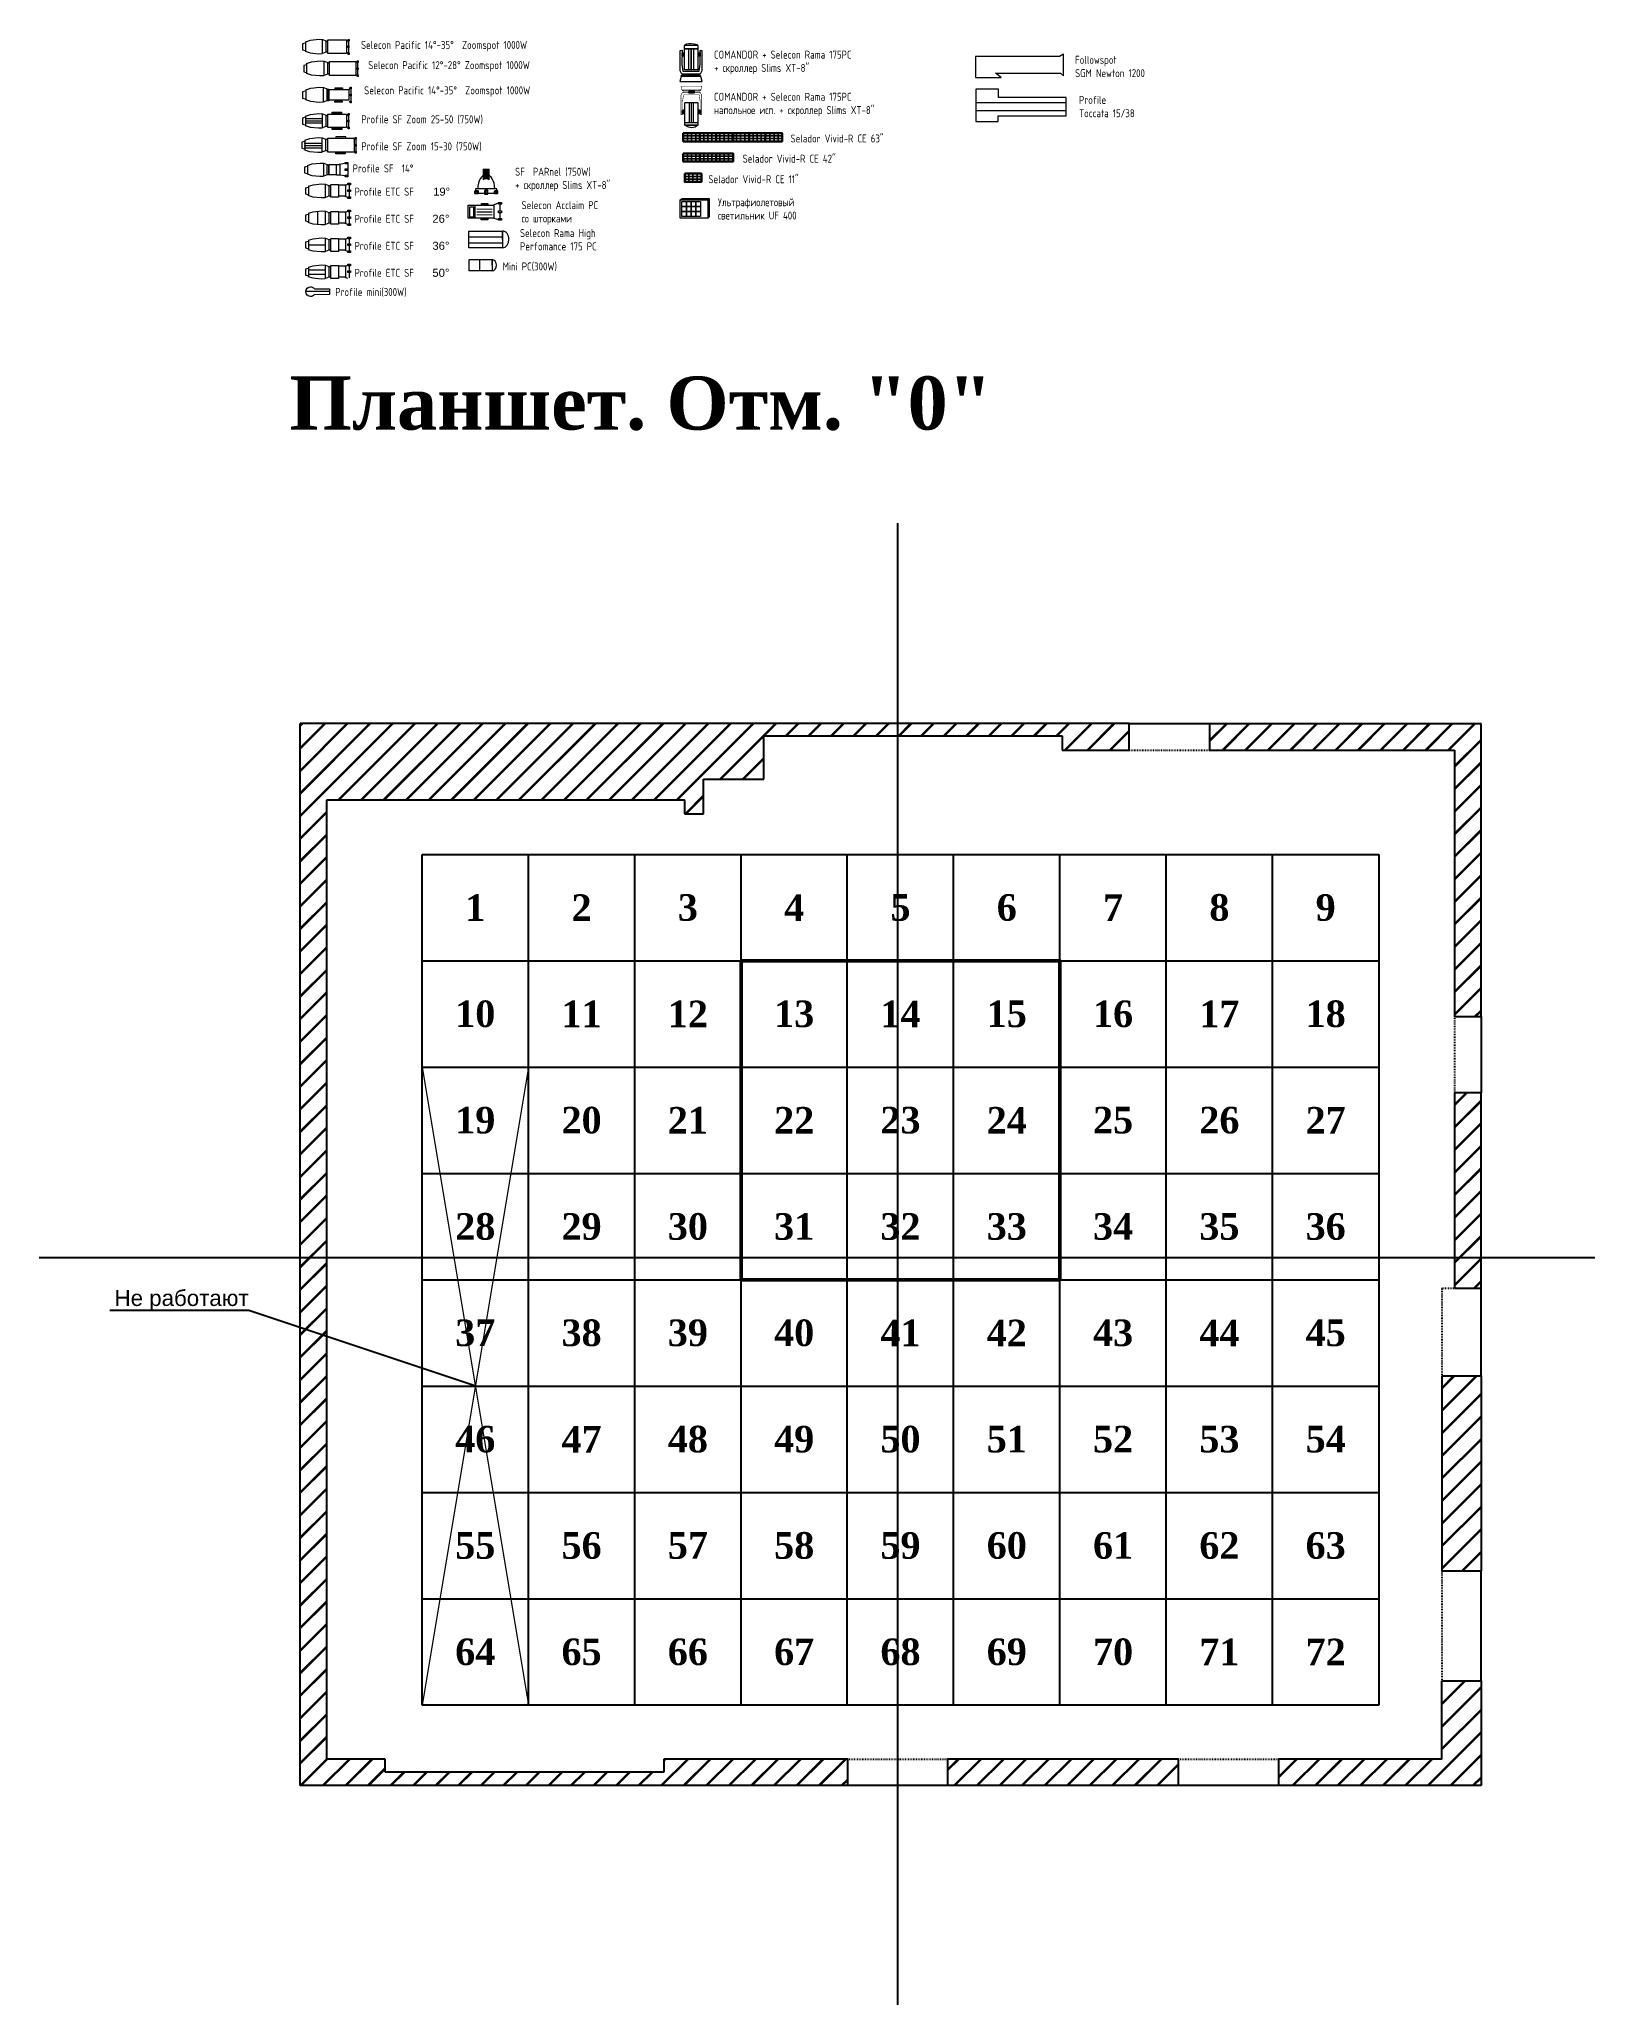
# Model space of a CAD drawing. Header units: millimetres. Extents: x -520232 to 211296, y -156633 to 78411.
# Drawn here: x -31405 to -2140, y 41444 to 78411 of the extents above; entities that cross this region are included whole.
import ezdxf
from ezdxf import colors
from ezdxf.entities.mleader import LeaderData, LeaderLine
from ezdxf.math import Vec2, Vec3

# ---------------------------------------------------------------- set-up
doc = ezdxf.new("R2010")
doc.units = ezdxf.units.MM
doc.linetypes.add('ACAD_ISO03W100', pattern=[30, 12, -18])
for name, color, linetype in [('Декорации', 10, 'Continuous'), ('Моторы', 7, 'Continuous'), ('Номера плунжеров', 7, 'Continuous'), ('Оси', 7, 'Continuous'), ('План планшет1', 7, 'Continuous')]:
    doc.layers.add(name, color=color, linetype=linetype)
doc.styles.add('Arial0', font='arial.ttf', dxfattribs={"height": 3})
doc.styles.get("Standard").update_dxf_attribs({"font": 'arial.ttf', "height": 300})
doc.styles.add('СГЕНЕРИР_СТИЛЬ_1', font='gost_2_304-81_type.ttf')
pattern_1 = [(45, (-50863.07, 43263.6), (-212.132, 212.132), []), (45, (-50853.07, 43263.6), (-212.132, 212.132), []), (45, (-50843.07, 43263.6), (-212.132, 212.132), [])]

msp = doc.modelspace()

# ---------------------------------------------------------------- texts
at = {"color": 0, "lineweight": 5, "style": 'СГЕНЕРИР_СТИЛЬ_1'}
for s, p in [('Selecon Pacific 14°-35°  Zoomspot 1000W', (-25351.733, 78229.506)), (' Selecon Pacific 12°-28° Zoomspot 1000W', (-25292.174, 77850.12)), ('Selecon Pacific 14°-35°  Zoomspot 1000W', (-25292.174, 77375.824)), ('Profile SF Zoom 25-50 (750W)', (-25345.115, 76830.833)), ('Profile SF Zoom 15-30 (750W)', (-25345.115, 76322.929)), ('Profile SF  14°', (-25508.902, 75907.236)), ('Profile ETC SF ', (-25472.505, 75469.942)), ('Profile ETC SF ', (-25472.505, 74959.258)), ('Profile ETC SF ', (-25472.505, 74451.354)), ('Profile ETC SF ', (-25472.505, 73943.449)), ('Mini PC(300W)', (-22686.475, 74063.608)), ('Profile mini(300W)', (-25834.821, 73583.223))]:
    msp.add_text(s, height=150, dxfattribs=at).set_placement(p)
at = {"style": 'Arial0'}
for s, height, p in [('19°', 150.3817, (-23993.461, 75469.942)), ('26°', 151.9815, (-24010.005, 74959.258)), ('36°', 151.8813, (-24008.35, 74451.441)), ('50°', 151.9815, (-24008.35, 73943.449))]:
    msp.add_text(s, height=height, dxfattribs=at).set_placement(p)
at = {"color": 0, "lineweight": 5, "char_height": 150, "width": 13029, "attachment_point": 1, "style": 'СГЕНЕРИР_СТИЛЬ_1'}
for s, insert in [('COMANDOR + Selecon Rama 175PC\\P+ скроллер Slims XT-8"', (-18709.493, 78197.294)), ('Followspot\\PSGM Newton 1200', (-11917.031, 78099.561)), ('COMANDOR + Selecon Rama 175PC\\Pнапольное исп. + скроллер Slims XT-8"', (-18709.493, 77404.452)), ('Profile\\PToccata 15/38', (-11841.554, 77345.222)), ('Selador Vivid-R CE 63"', (-17269.154, 76619.812)), ('Selador Vivid-R CE 42"', (-18170.94, 76240.328)), ('SF  PARnel (750W)\\P+ скроллер Slims XT-8"', (-22452.804, 75995.356)), ('Selador Vivid-R CE 11"', (-18815.072, 75854.067)), ('Ультрафиолетовый\\Pсветильник UF 400', (-18635.844, 75421.191)), ('Selecon Acclaim PC\\Pсо шторками ', (-22331.699, 75366.289)), ('Selecon Rama High \\PPerfomance 175 PC', (-22360.435, 74841.529))]:
    msp.add_mtext(s, dxfattribs=dict(at, insert=insert))
at = {"layer": 'Моторы', "insert": (-26697.362, 72069.752), "char_height": 1000, "width": 24873.58186, "attachment_point": 1}
msp.add_mtext('{\\fTimes New Roman|b1|i0|c204|p18;Планшет. Отм. "0"}', dxfattribs=at)
at = {"layer": 'Номера плунжеров', "color": 6, "char_height": 500, "width": 2000, "attachment_point": 5}
for s, insert in [('{\\fTimes New Roman|b1|i0|c204|p18;\\C1;1}', (-23201.7, 62078.245)), ('{\\fTimes New Roman|b1|i0|c204|p18;\\C1;2}', (-21201.7, 62078.245)), ('{\\fTimes New Roman|b1|i0|c204|p18;\\C1;3}', (-19201.7, 62078.245)), ('{\\fTimes New Roman|b1|i0|c204|p18;\\C1;4}', (-17201.7, 62078.245)), ('{\\fTimes New Roman|b1|i0|c204|p18;\\C1;5}', (-15201.7, 62078.245)), ('{\\fTimes New Roman|b1|i0|c204|p18;\\C1;6}', (-13201.7, 62078.245)), ('{\\fTimes New Roman|b1|i0|c204|p18;\\C1;7}', (-11201.7, 62078.245)), ('{\\fTimes New Roman|b1|i0|c204|p18;\\C1;8}', (-9201.7, 62078.245)), ('{\\fTimes New Roman|b1|i0|c204|p18;\\C1;9}', (-7201.7, 62078.245)), ('{\\fTimes New Roman|b1|i0|c204|p18;\\C1;10}', (-23201.7, 60078.245)), ('{\\fTimes New Roman|b1|i0|c204|p18;\\C1;11}', (-21201.7, 60078.245)), ('{\\fTimes New Roman|b1|i0|c204|p18;\\C1;12}', (-19201.7, 60078.245)), ('{\\fTimes New Roman|b1|i0|c204|p18;\\C1;13}', (-17201.7, 60078.245)), ('{\\fTimes New Roman|b1|i0|c204|p18;\\C1;14}', (-15201.7, 60078.245)), ('{\\fTimes New Roman|b1|i0|c204|p18;\\C1;15}', (-13201.7, 60078.245)), ('{\\fTimes New Roman|b1|i0|c204|p18;\\C1;16}', (-11201.7, 60078.245)), ('{\\fTimes New Roman|b1|i0|c204|p18;\\C1;17}', (-9201.7, 60078.245)), ('{\\fTimes New Roman|b1|i0|c204|p18;\\C1;18}', (-7201.7, 60078.245)), ('{\\fTimes New Roman|b1|i0|c204|p18;\\C1;19}', (-23201.7, 58078.245)), ('{\\fTimes New Roman|b1|i0|c204|p18;\\C1;20}', (-21201.7, 58078.245)), ('{\\fTimes New Roman|b1|i0|c204|p18;\\C1;21}', (-19201.7, 58078.245)), ('{\\fTimes New Roman|b1|i0|c204|p18;\\C1;22}', (-17201.7, 58078.245)), ('{\\fTimes New Roman|b1|i0|c204|p18;\\C1;23}', (-15201.7, 58078.245)), ('{\\fTimes New Roman|b1|i0|c204|p18;\\C1;24}', (-13201.7, 58078.245)), ('{\\fTimes New Roman|b1|i0|c204|p18;\\C1;25}', (-11201.7, 58078.245)), ('{\\fTimes New Roman|b1|i0|c204|p18;\\C1;26}', (-9201.7, 58078.245)), ('{\\fTimes New Roman|b1|i0|c204|p18;\\C1;27}', (-7201.7, 58078.245)), ('{\\fTimes New Roman|b1|i0|c204|p18;\\C1;28}', (-23201.7, 56078.245)), ('{\\fTimes New Roman|b1|i0|c204|p18;\\C1;29}', (-21201.7, 56078.245)), ('{\\fTimes New Roman|b1|i0|c204|p18;\\C1;30}', (-19201.7, 56078.245)), ('{\\fTimes New Roman|b1|i0|c204|p18;\\C1;31}', (-17201.7, 56078.245)), ('{\\fTimes New Roman|b1|i0|c204|p18;\\C1;32}', (-15201.7, 56078.245)), ('{\\fTimes New Roman|b1|i0|c204|p18;\\C1;33}', (-13201.7, 56078.245)), ('{\\fTimes New Roman|b1|i0|c204|p18;\\C1;34}', (-11201.7, 56078.245)), ('{\\fTimes New Roman|b1|i0|c204|p18;\\C1;35}', (-9201.7, 56078.245)), ('{\\fTimes New Roman|b1|i0|c204|p18;\\C1;36}', (-7201.7, 56078.245)), ('{\\fTimes New Roman|b1|i0|c204|p18;\\C1;37}', (-23201.7, 54078.245)), ('{\\fTimes New Roman|b1|i0|c204|p18;\\C1;38}', (-21201.7, 54078.245)), ('{\\fTimes New Roman|b1|i0|c204|p18;\\C1;39}', (-19201.7, 54078.245)), ('{\\fTimes New Roman|b1|i0|c204|p18;\\C1;40}', (-17201.7, 54078.245)), ('{\\fTimes New Roman|b1|i0|c204|p18;\\C1;41}', (-15201.7, 54078.245)), ('{\\fTimes New Roman|b1|i0|c204|p18;\\C1;42}', (-13201.7, 54078.245)), ('{\\fTimes New Roman|b1|i0|c204|p18;\\C1;43}', (-11201.7, 54078.245)), ('{\\fTimes New Roman|b1|i0|c204|p18;\\C1;44}', (-9201.7, 54078.245)), ('{\\fTimes New Roman|b1|i0|c204|p18;\\C1;45}', (-7201.7, 54078.245)), ('{\\fTimes New Roman|b1|i0|c204|p18;\\C1;46}', (-23201.7, 52078.245)), ('{\\fTimes New Roman|b1|i0|c204|p18;\\C1;47}', (-21201.7, 52078.245)), ('{\\fTimes New Roman|b1|i0|c204|p18;\\C1;48}', (-19201.7, 52078.245)), ('{\\fTimes New Roman|b1|i0|c204|p18;\\C1;49}', (-17201.7, 52078.245)), ('{\\fTimes New Roman|b1|i0|c204|p18;\\C1;50}', (-15201.7, 52078.245)), ('{\\fTimes New Roman|b1|i0|c204|p18;\\C1;51}', (-13201.7, 52078.245)), ('{\\fTimes New Roman|b1|i0|c204|p18;\\C1;52}', (-11201.7, 52078.245)), ('{\\fTimes New Roman|b1|i0|c204|p18;\\C1;53}', (-9201.7, 52078.245)), ('{\\fTimes New Roman|b1|i0|c204|p18;\\C1;54}', (-7201.7, 52078.245)), ('{\\fTimes New Roman|b1|i0|c204|p18;\\C1;55}', (-23201.7, 50078.245)), ('{\\fTimes New Roman|b1|i0|c204|p18;\\C1;56}', (-21201.7, 50078.245)), ('{\\fTimes New Roman|b1|i0|c204|p18;\\C1;57}', (-19201.7, 50078.245)), ('{\\fTimes New Roman|b1|i0|c204|p18;\\C1;58}', (-17201.7, 50078.245)), ('{\\fTimes New Roman|b1|i0|c204|p18;\\C1;59}', (-15201.7, 50078.245)), ('{\\fTimes New Roman|b1|i0|c204|p18;\\C1;60}', (-13201.7, 50078.245)), ('{\\fTimes New Roman|b1|i0|c204|p18;\\C1;61}', (-11201.7, 50078.245)), ('{\\fTimes New Roman|b1|i0|c204|p18;\\C1;62}', (-9201.7, 50078.245)), ('{\\fTimes New Roman|b1|i0|c204|p18;\\C1;63}', (-7201.7, 50078.245)), ('{\\fTimes New Roman|b1|i0|c204|p18;\\C1;64}', (-23201.7, 48078.245)), ('{\\fTimes New Roman|b1|i0|c204|p18;\\C1;65}', (-21201.7, 48078.245)), ('{\\fTimes New Roman|b1|i0|c204|p18;\\C1;66}', (-19201.7, 48078.245)), ('{\\fTimes New Roman|b1|i0|c204|p18;\\C1;67}', (-17201.7, 48078.245)), ('{\\fTimes New Roman|b1|i0|c204|p18;\\C1;68}', (-15201.7, 48078.245)), ('{\\fTimes New Roman|b1|i0|c204|p18;\\C1;69}', (-13201.7, 48078.245)), ('{\\fTimes New Roman|b1|i0|c204|p18;\\C1;70}', (-11201.7, 48078.245)), ('{\\fTimes New Roman|b1|i0|c204|p18;\\C1;71}', (-9201.7, 48078.245)), ('{\\fTimes New Roman|b1|i0|c204|p18;\\C1;72}', (-7201.7, 48078.245))]:
    msp.add_mtext(s, dxfattribs=dict(at, insert=insert))

# ---------------------------------------------------------------- blocks, each defined once
blk = doc.blocks.new('COMANDOR +Selecon Rama 175PC')
at = {"color": 0, "linetype": 'Continuous', "lineweight": 18}
for points in [[(68.94, 284.38), (65.51, 284.38), (65.2, 284.97), (65.2, 288.83), (65.55, 288.84), (65.53, 286.2), (65.7, 284.89), (68.79, 284.89), (68.97, 286.25), (68.97, 288.78), (69.25, 288.78), (69.25, 284.96)], [(65.81, 287.72), (65.56, 287.72), (65.56, 288.36), (65.81, 288.36)], [(68.54, 289.74), (65.98, 289.74), (65.98, 289.14), (68.56, 289.14), (68.56, 289.74)], [(65.99, 285.17), (65.99, 289.14), (68.53, 289.14), (68.53, 285.17)], [(66.03, 289.12), (66.03, 289.14), (68.51, 289.14), (68.51, 289.12)], [(66.84, 285.19), (66.84, 289.12), (67.27, 289.12), (67.27, 285.19)], [(67.3, 285.2), (67.3, 289.14), (67.73, 289.14), (67.73, 285.2)], [(68.94, 287.72), (68.71, 287.72), (68.71, 288.36), (68.94, 288.36)], [(65.12, 283), (69.34, 283), (69.07, 283.93), (65.38, 283.93)], [(65.33, 283.95), (69.12, 283.95), (68.89, 284.18), (65.58, 284.18)], [(67.73, 284.23), (66.69, 284.23), (66.69, 284.38), (67.73, 284.38)]]:
    blk.add_lwpolyline(points, close=True, dxfattribs=at)
blk.add_lwpolyline([(66.84, 285.19), (66.84, 289.12), (66.84, 289.12)], dxfattribs=at)
blk.add_open_spline([(68.54, 289.74), (68.54, 289.9), (67.96, 290.05), (67.27, 290.05), (67.27, 290.05), (66.61, 290.05), (66.08, 289.94), (65.99, 289.77), (65.99, 289.77), (65.99, 289.75), (65.98, 289.75), (65.98, 289.74)], degree=3, knots=[0, 0, 0, 0, 0.083333, 0.083333, 0.083333, 0.083334, 0.166667, 0.166667, 0.166667, 0.166668, 1, 1, 1, 1], dxfattribs=at)

# ---------------------------------------------------------------- hatches: boundary and pattern name
for points in [[(-19326.443, 77531.625), (-19309.899, 77457.176), (-19319.826, 77455.522), (-19336.37, 77529.97)], [(-19336.37, 77362.875), (-19336.37, 77364.529), (-19304.936, 77415.816), (-19296.664, 77410.853), (-19326.443, 77359.566)], [(-19331.407, 76987.323), (-19336.37, 76992.287), (-19336.37, 77362.875), (-19326.443, 77362.875), (-19326.443, 76992.287)], [(-18936.002, 77529.97), (-18940.966, 77525.007), (-19331.407, 77525.007), (-19331.407, 77534.934), (-18940.966, 77534.934)], [(-19319.826, 77455.522), (-19314.863, 77462.14), (-18957.51, 77462.14), (-18957.51, 77452.213), (-19314.863, 77452.213)], [(-19314.863, 77452.213), (-19318.171, 77452.213), (-19319.826, 77455.522)], [(-19311.554, 77457.176), (-19271.848, 77434.015), (-19276.811, 77425.743), (-19316.517, 77448.904)], [(-18954.201, 77448.904), (-18957.51, 77447.25), (-19314.863, 77447.25), (-19314.863, 77458.831), (-18957.51, 77458.831)], [(-19283.429, 77371.147), (-19278.466, 77364.529), (-19296.664, 77243.757), (-19306.591, 77245.412), (-19288.392, 77366.184)], [(-19304.936, 77415.816), (-19301.627, 77417.47), (-18970.745, 77417.47), (-18970.745, 77407.544), (-19301.627, 77407.544)], [(-19304.936, 77415.816), (-19303.282, 77417.47), (-19301.627, 77417.47)], [(-19288.392, 77366.184), (-19288.392, 77371.147), (-19283.429, 77371.147)], [(-18982.326, 77366.184), (-18987.289, 77361.22), (-19283.429, 77361.22), (-19283.429, 77371.147), (-18987.289, 77371.147)], [(-19276.811, 77425.743), (-19273.502, 77434.015), (-18993.907, 77434.015), (-18993.907, 77424.088), (-19273.502, 77424.088)], [(-19273.502, 77424.088), (-19275.157, 77424.088), (-19276.811, 77425.743)], [(-19192.436, 77429.051), (-19185.818, 77434.015), (-19084.899, 77434.015), (-19084.899, 77424.088), (-19185.818, 77424.088)], [(-19192.436, 77429.051), (-19192.436, 77434.015), (-19185.818, 77434.015)], [(-19185.818, 77407.544), (-19192.436, 77412.507), (-19192.436, 77429.051), (-19180.855, 77429.051), (-19180.855, 77412.507)], [(-19185.818, 77407.544), (-19192.436, 77407.544), (-19192.436, 77412.507)], [(-19079.936, 77412.507), (-19084.899, 77407.544), (-19185.818, 77407.544), (-19185.818, 77417.47), (-19084.899, 77417.47)], [(-19084.899, 77434.015), (-19079.936, 77429.051), (-19079.936, 77412.507), (-19089.863, 77412.507), (-19089.863, 77429.051)], [(-19084.899, 77434.015), (-19079.936, 77434.015), (-19079.936, 77429.051)], [(-19079.936, 77412.507), (-19079.936, 77407.544), (-19084.899, 77407.544)], [(-18993.907, 77424.088), (-18997.216, 77434.015), (-18960.818, 77457.176), (-18954.201, 77448.904), (-18992.252, 77425.743)], [(-18965.782, 77243.757), (-18975.708, 77243.757), (-18992.252, 77364.529), (-18982.326, 77366.184), (-18965.782, 77245.412)], [(-18987.289, 77371.147), (-18983.98, 77371.147), (-18982.326, 77366.184)], [(-18970.745, 77417.47), (-18967.436, 77415.816), (-18936.002, 77364.529), (-18945.929, 77359.566), (-18975.708, 77410.853)], [(-18970.745, 77417.47), (-18969.091, 77417.47), (-18967.436, 77415.816)], [(-18957.51, 77452.213), (-18962.473, 77457.176), (-18945.929, 77531.625), (-18936.002, 77529.97), (-18952.546, 77455.522)], [(-18957.51, 77458.831), (-18940.966, 77458.831), (-18954.201, 77448.904)], [(-18952.546, 77455.522), (-18954.201, 77452.213), (-18957.51, 77452.213)], [(-18936.002, 77364.529), (-18936.002, 77362.875), (-18936.002, 76992.287), (-18945.929, 76992.287), (-18945.929, 77362.875)], [(-18940.966, 77534.934), (-18934.348, 77534.934), (-18936.002, 77529.97)], [(-19331.407, 76987.323), (-19336.37, 76987.323), (-19336.37, 76992.287)], [(-19296.664, 76992.287), (-19301.627, 76987.323), (-19331.407, 76987.323), (-19331.407, 76997.25), (-19301.627, 76997.25)], [(-19306.591, 77245.412), (-19296.664, 77243.757), (-19296.664, 76992.287), (-19306.591, 76992.287), (-19306.591, 77243.757)], [(-19306.591, 77071.698), (-19301.627, 77076.662), (-19270.193, 77076.662), (-19270.193, 77066.735), (-19301.627, 77066.735)], [(-19306.591, 77071.698), (-19306.591, 77076.662), (-19301.627, 77076.662)], [(-19301.627, 77013.794), (-19306.591, 77018.757), (-19306.591, 77071.698), (-19296.664, 77071.698), (-19296.664, 77018.757)], [(-19301.627, 77013.794), (-19306.591, 77013.794), (-19306.591, 77018.757)], [(-19265.23, 77018.757), (-19270.193, 77013.794), (-19301.627, 77013.794), (-19301.627, 77023.72), (-19270.193, 77023.72)], [(-19296.664, 76992.287), (-19296.664, 76987.323), (-19301.627, 76987.323)], [(-19270.193, 77076.662), (-19265.23, 77071.698), (-19265.23, 77018.757), (-19275.157, 77018.757), (-19275.157, 77071.698)], [(-19270.193, 77076.662), (-19265.23, 77076.662), (-19265.23, 77071.698)], [(-19265.23, 77018.757), (-19265.23, 77013.794), (-19270.193, 77013.794)], [(-19007.142, 77071.698), (-19002.179, 77076.662), (-18970.745, 77076.662), (-18970.745, 77066.735), (-19002.179, 77066.735)], [(-19007.142, 77071.698), (-19007.142, 77076.662), (-19002.179, 77076.662)], [(-19002.179, 77013.794), (-19007.142, 77018.757), (-19007.142, 77071.698), (-18995.561, 77071.698), (-18995.561, 77018.757)], [(-19002.179, 77013.794), (-19007.142, 77013.794), (-19007.142, 77018.757)], [(-18965.782, 77018.757), (-18970.745, 77013.794), (-19002.179, 77013.794), (-19002.179, 77023.72), (-18970.745, 77023.72)], [(-18970.745, 76987.323), (-18975.708, 76992.287), (-18975.708, 77243.757), (-18965.782, 77243.757), (-18965.782, 76992.287)], [(-18970.745, 77076.662), (-18965.782, 77071.698), (-18965.782, 77018.757), (-18975.708, 77018.757), (-18975.708, 77071.698)], [(-18970.745, 76987.323), (-18975.708, 76987.323), (-18975.708, 76992.287)], [(-18970.745, 77076.662), (-18965.782, 77076.662), (-18965.782, 77071.698)], [(-18965.782, 77018.757), (-18965.782, 77013.794), (-18970.745, 77013.794)], [(-18940.966, 76987.323), (-18970.745, 76987.323), (-18970.745, 76997.25), (-18940.966, 76997.25)]]:
    msp.add_hatch(color=256).paths.add_polyline_path(points)
h = msp.add_hatch(color=256)
edge = h.paths.add_edge_path()
edge.add_line((-23053.755, 75968.801), (-23053.755, 75771.926))
edge.add_spline(control_points=[(-23053.755, 75771.926), (-23037.211, 75785.161), (-23019.012, 75793.433), (-23000.813, 75793.433), (-23000.813, 75793.433), (-22979.306, 75793.433), (-22959.453, 75783.507), (-22941.255, 75765.308)], knot_values=[0, 0, 0, 0, 0.125, 0.125, 0.125, 0.125000001, 1, 1, 1, 1], degree=3, periodic=0)
edge.add_line((-22941.255, 75765.308), (-22937.946, 75765.308))
edge.add_line((-22937.946, 75765.308), (-22937.946, 75968.801))
edge.add_line((-22937.946, 75968.801), (-23053.755, 75968.801))
at = {"layer": 'План планшет1'}
h = msp.add_hatch(dxfattribs=at)
h.set_pattern_fill('JIS_RC_30', color=254, scale=10, style=0)
h.set_pattern_definition(pattern_1)
h.paths.add_polyline_path([(-10896.7, 65540.245), (-26496.7, 65540.245), (-26496.7, 45565.245), (-4276.7, 45565.245), (-4276.7, 47536.245), (-5014.7, 47536.245), (-5014.7, 46065.245), (-8090.7, 46065.245), (-8090.7, 45565.245), (-9967.7, 45565.245), (-9967.7, 46065.245), (-14315.7, 46065.245), (-14315.7, 45565.245), (-16194.7, 45565.245), (-16194.7, 46065.245), (-19652.7, 46065.245), (-19652.7, 45818.245), (-24895.7, 45818.245), (-24895.7, 46065.245), (-25996.7, 46065.245), (-25996.7, 64103.245), (-19263.7, 64103.245), (-19263.7, 63843.245), (-18904.7, 63843.245), (-18904.7, 64497.245), (-17772.7, 64497.245), (-17772.7, 65308.245), (-12156.7, 65308.245), (-12156.7, 65040.245), (-10896.7, 65040.245)])
h = msp.add_hatch(dxfattribs=at)
h.set_pattern_fill('JIS_RC_30', color=254, scale=10, style=0)
h.set_pattern_definition(pattern_1)
h.paths.add_polyline_path([(-9384.7, 65540.245), (-9384.7, 65040.245), (-4776.7, 65040.245), (-4776.7, 60029.245), (-4276.7, 60029.245), (-4276.7, 65540.245)])
h = msp.add_hatch(dxfattribs=at)
h.set_pattern_fill('JIS_RC_30', color=254, scale=10, style=0)
h.set_pattern_definition(pattern_1)
h.paths.add_polyline_path([(-4276.7, 54924.245), (-4276.7, 58594.245), (-4776.7, 58594.245), (-4776.7, 54924.245)])
h = msp.add_hatch(dxfattribs=at)
h.set_pattern_fill('JIS_RC_30', color=254, scale=10, style=0)
h.set_pattern_definition(pattern_1)
h.paths.add_polyline_path([(-5014.7, 53270.245), (-4276.7, 53270.245), (-4276.7, 49605.245), (-5014.7, 49605.245)])

# ---------------------------------------------------------------- linework, layer by layer
at = {"linetype": 'Continuous', "lineweight": 15}
for p, q in [((-19013.76, 77217.287), (-19261.921, 77217.287)), ((-19175.892, 77217.287), (-19175.892, 76840.081)), ((-19137.841, 77217.287), (-19137.841, 76840.081)), ((-19099.789, 77217.287), (-19099.789, 76840.081)), ((-19013.76, 76840.081), (-19261.921, 76840.081)), ((-19261.921, 76797.066), (-19013.76, 76797.066)), ((-23053.755, 75968.801), (-23053.755, 75771.926)), ((-23053.755, 75968.801), (-22937.946, 75968.801)), ((-22689.784, 74646.402), (-22689.784, 74803.571)), ((-22689.784, 74646.402), (-22689.784, 74490.887)), ((-22886.659, 74161.135), (-22886.659, 74267.017)), ((-22886.659, 74161.135), (-22886.659, 74055.252))]:
    msp.add_line(p, q, dxfattribs=at)
for points in [[(-26394.012, 78364.389), (-26304.674, 78394.169), (-26147.505, 78410.713), (-26074.711, 78407.404)], [(-26011.843, 78169.169), (-26074.711, 78141.044), (-26074.711, 78407.404), (-26008.534, 78379.279)], [(-25614.784, 78371.007), (-25594.931, 78390.86)], [(-25586.659, 78379.279), (-25586.659, 78284.977)], [(-26400.63, 78341.227), (-26450.262, 78326.338), (-26450.262, 78212.183), (-26402.284, 78200.602)], [(-26402.284, 78185.713), (-26311.291, 78157.588), (-26154.122, 78139.389), (-26082.983, 78144.352)], [(-26394.012, 78364.389), (-26394.012, 78184.058)], [(-26374.159, 77957.404), (-26281.512, 77988.838), (-26121.034, 78005.382), (-26046.586, 78002.073)], [(-25980.409, 77757.22), (-26046.586, 77729.095), (-26046.586, 78002.073), (-25978.755, 77972.294)], [(-25594.931, 78142.698), (-25613.13, 78160.897)], [(-25586.659, 78253.544), (-25586.659, 78155.933)], [(-26380.777, 77932.588), (-26430.409, 77917.698), (-26430.409, 77801.889), (-26382.431, 77788.654)], [(-26380.777, 77775.419), (-26288.13, 77745.639), (-26127.652, 77727.441), (-26053.203, 77732.404)], [(-26374.159, 77957.404), (-26374.159, 77772.11)], [(-25446.034, 77964.022), (-25424.527, 77985.529)], [(-25424.527, 77730.749), (-25442.725, 77748.948)], [(-25416.255, 77972.294), (-25416.255, 77876.338)], [(-25416.255, 77843.249), (-25416.255, 77743.985)], [(-26398.975, 77437.919), (-26450.262, 77423.029), (-26450.262, 77303.911), (-26400.63, 77290.676)], [(-26398.975, 77275.786), (-26304.674, 77246.007), (-26140.887, 77227.808), (-26064.784, 77232.772)], [(-26392.358, 77462.735), (-26296.402, 77494.169), (-26132.615, 77512.367), (-26056.512, 77507.404)], [(-26392.358, 77462.735), (-26392.358, 77274.132)], [(-25990.336, 77257.588), (-26056.512, 77229.463), (-26056.512, 77507.404), (-25988.681, 77477.624)], [(-25575.078, 77469.352), (-25555.225, 77490.86)], [(-25545.299, 77477.624), (-25545.299, 77378.36)], [(-25545.299, 77346.926), (-25545.299, 77244.352)], [(-26400.63, 76943.249), (-26450.262, 76928.36), (-26450.262, 76814.205), (-26402.284, 76802.624)], [(-26394.012, 76966.411), (-26304.674, 76996.191), (-26147.505, 77012.735), (-26074.711, 77009.426)], [(-26394.012, 76966.411), (-26394.012, 76786.08)], [(-26394.012, 76920.088), (-26074.711, 76920.088), (-26074.711, 76920.088)], [(-26011.843, 76771.191), (-26074.711, 76743.066), (-26074.711, 77009.426), (-26008.534, 76981.301)], [(-25614.784, 76973.029), (-25594.931, 76992.882)], [(-25586.659, 76981.301), (-25586.659, 76886.999)], [(-25555.225, 77231.117), (-25573.424, 77249.316)], [(-19013.76, 77217.287), (-19013.76, 76797.066), (-19261.921, 76797.066), (-19261.921, 77217.287)], [(-26407.247, 76516.411), (-26314.6, 76546.191), (-26154.122, 76564.389), (-26079.674, 76559.426)], [(-26402.284, 76789.389), (-26311.291, 76759.61), (-26154.122, 76743.066), (-26082.983, 76746.374)], [(-26394.012, 76877.073), (-26074.711, 76877.073), (-26074.711, 76877.073)], [(-26394.012, 76837.367), (-26074.711, 76837.367), (-26074.711, 76837.367)], [(-26015.152, 76316.227), (-26079.674, 76288.102), (-26079.674, 76559.426), (-26013.497, 76531.301)], [(-25594.931, 76744.72), (-25613.13, 76762.919)], [(-25586.659, 76855.566), (-25586.659, 76757.955)], [(-25479.122, 76523.029), (-25459.269, 76542.882)], [(-25449.343, 76531.301), (-25449.343, 76433.691)], [(-26413.865, 76491.595), (-26465.152, 76476.705), (-26465.152, 76360.897), (-26417.174, 76347.661)], [(-26418.828, 76456.852), (-26079.674, 76456.852), (-26079.674, 76456.852)], [(-26418.828, 76412.183), (-26079.674, 76412.183), (-26079.674, 76412.183)], [(-26418.828, 76372.477), (-26079.674, 76372.477), (-26079.674, 76372.477)], [(-26415.519, 76334.426), (-26322.872, 76302.992), (-26162.394, 76286.448), (-26087.946, 76289.757)], [(-26407.247, 76516.411), (-26407.247, 76331.117)], [(-25459.269, 76289.757), (-25477.468, 76307.955)], [(-25449.343, 76402.257), (-25449.343, 76302.992)], [(-26365.887, 76018.433), (-26413.865, 76005.198), (-26413.865, 75900.97), (-26367.541, 75889.389)], [(-26365.887, 75877.808), (-26278.203, 75849.683), (-26127.652, 75834.794), (-26058.166, 75838.102)], [(-26359.269, 76039.941), (-26271.586, 76068.066), (-26121.034, 76082.955), (-26051.549, 76079.647)], [(-26359.269, 76039.941), (-26359.269, 75874.499)], [(-25988.681, 75861.264), (-26051.549, 75834.794), (-26051.549, 76079.647), (-25987.027, 76053.176)], [(-25765.336, 76059.794), (-25652.836, 76077.992)], [(-25652.836, 75839.757), (-25753.755, 75856.301)], [(-25599.894, 76066.411), (-25599.894, 75975.419)], [(-25599.894, 75945.639), (-25599.894, 75852.992)], [(-23053.755, 75930.749), (-22937.946, 75930.749), (-22937.946, 75930.749)], [(-22941.255, 75765.308), (-22937.946, 75765.308), (-22937.946, 75968.801)], [(-26347.688, 75624.683), (-26397.321, 75611.448), (-26397.321, 75502.257), (-26349.343, 75490.676)], [(-26349.343, 75477.441), (-26258.35, 75449.316), (-26099.527, 75432.772), (-26026.733, 75436.08)], [(-26341.071, 75647.845), (-26250.078, 75675.97), (-26092.909, 75692.514), (-26020.115, 75687.551)], [(-26341.071, 75647.845), (-26341.071, 75475.786)], [(-25955.593, 75460.897), (-26020.115, 75434.426), (-26020.115, 75687.551), (-25953.938, 75661.08)], [(-25654.49, 75667.698), (-25599.894, 75687.551)], [(-25599.894, 75437.735), (-25647.872, 75455.933)], [(-25573.424, 75675.97), (-25573.424, 75580.014)], [(-25573.424, 75548.58), (-25573.424, 75450.97)], [(-19346.917, 75394.484), (-19312.174, 75415.991), (-18800.961, 75415.991), (-18824.123, 75394.484)], [(-18800.961, 75415.991), (-18800.961, 75078.491), (-18824.123, 75043.749)], [(-26347.688, 75116.779), (-26397.321, 75101.889), (-26397.321, 74994.352), (-26349.343, 74982.772)], [(-26341.071, 75139.941), (-26250.078, 75168.066), (-26092.909, 75184.61), (-26020.115, 75179.647)], [(-26341.071, 75139.941), (-26341.071, 74966.227)], [(-25955.593, 74952.992), (-26020.115, 74924.867), (-26020.115, 75179.647), (-25953.938, 75153.176)], [(-25654.49, 75159.794), (-25599.894, 75177.992)], [(-25573.424, 75166.411), (-25573.424, 75072.11)], [(-23172.872, 75219.352), (-22883.35, 75217.698), (-22883.35, 75217.698)], [(-23172.872, 75113.47), (-22885.005, 75111.816), (-22885.005, 75111.816)], [(-23171.218, 75168.066), (-22881.696, 75166.411), (-22881.696, 75166.411)], [(-26349.343, 74969.536), (-26258.35, 74941.411), (-26099.527, 74924.867), (-26026.733, 74928.176)], [(-26341.071, 74632.036), (-26250.078, 74660.161), (-26092.909, 74675.051), (-26020.115, 74671.742)], [(-25599.894, 74929.83), (-25647.872, 74946.374)], [(-25573.424, 75040.676), (-25573.424, 74943.066)], [(-26347.688, 74608.874), (-26397.321, 74593.985), (-26397.321, 74486.448), (-26349.343, 74473.213)], [(-26349.343, 74459.977), (-26258.35, 74431.852), (-26099.527, 74416.963), (-26026.733, 74420.272)], [(-26341.071, 74632.036), (-26341.071, 74458.323)], [(-25955.593, 74445.088), (-26020.115, 74416.963), (-26020.115, 74671.742), (-25953.938, 74645.272)], [(-25654.49, 74650.235), (-25599.894, 74670.088)], [(-25599.894, 74421.926), (-25647.872, 74438.47)], [(-25573.424, 74658.507), (-25573.424, 74564.205)], [(-25573.424, 74532.772), (-25573.424, 74435.161)], [(-26347.688, 74099.316), (-26397.321, 74086.08), (-26397.321, 73976.889), (-26349.343, 73965.308)], [(-26349.343, 73952.073), (-26258.35, 73923.948), (-26099.527, 73907.404), (-26026.733, 73912.367)], [(-26341.071, 74122.477), (-26250.078, 74150.602), (-26092.909, 74167.147), (-26020.115, 74163.838)], [(-26341.071, 74122.477), (-26341.071, 73950.419)], [(-25955.593, 73935.529), (-26020.115, 73909.058), (-26020.115, 74163.838), (-25953.938, 74135.713)], [(-25654.49, 74142.33), (-25599.894, 74162.183)], [(-25573.424, 74150.602), (-25573.424, 74054.647)], [(-25573.424, 74024.867), (-25573.424, 73927.257)], [(-26228.571, 73718.801), (-26228.571, 73718.801), (-25945.666, 73718.801), (-25947.321, 73611.264), (-26230.225, 73606.301), (-26230.225, 73606.301)], [(-25599.894, 73912.367), (-25647.872, 73930.566)]]:
    msp.add_lwpolyline(points, dxfattribs=at)
for points in [[(-26006.88, 78377.624), (-25980.409, 78377.624), (-25980.409, 78167.514), (-26006.88, 78167.514), (-26006.88, 78169.169), (-26006.88, 78349.499)], [(-25978.755, 78399.132), (-25623.056, 78399.132), (-25623.056, 78146.007), (-25978.755, 78146.007)], [(-25594.931, 78409.058), (-25576.733, 78409.058), (-25576.733, 78379.279), (-25594.931, 78379.279)], [(-25596.586, 78284.977), (-25578.387, 78284.977), (-25578.387, 78253.544), (-25596.586, 78253.544)], [(-25594.931, 78155.933), (-25576.733, 78155.933), (-25576.733, 78124.499), (-25594.931, 78124.499)], [(-25424.527, 78003.727), (-25406.328, 78003.727), (-25406.328, 77972.294), (-25424.527, 77972.294)], [(-13788.201, 77693.38), (-13310.076, 77693.38), (-13415.958, 77772.792), (-12188.385, 77772.792), (-12133.789, 77721.505), (-12133.789, 78128.49), (-12209.892, 78087.13), (-13793.164, 78088.785)], [(-25977.1, 77970.639), (-25948.975, 77970.639), (-25948.975, 77755.566), (-25977.1, 77755.566), (-25977.1, 77757.22), (-25977.1, 77942.514)], [(-25942.358, 77990.492), (-25447.688, 77990.492), (-25447.688, 77727.441), (-25942.358, 77727.441)], [(-25426.181, 77876.338), (-25407.983, 77876.338), (-25407.983, 77843.249), (-25426.181, 77843.249)], [(-25424.527, 77743.985), (-25406.328, 77743.985), (-25406.328, 77712.551), (-25424.527, 77712.551)], [(-25987.027, 77475.97), (-25957.247, 77475.97), (-25957.247, 77255.933), (-25987.027, 77255.933), (-25987.027, 77257.588), (-25987.027, 77447.845)], [(-25960.556, 77464.389), (-25581.696, 77464.389), (-25581.696, 77264.205), (-25960.556, 77264.205)], [(-25838.13, 77499.132), (-25702.468, 77499.132), (-25702.468, 77477.624), (-25838.13, 77477.624)], [(-25555.225, 77510.713), (-25535.372, 77510.713), (-25535.372, 77477.624), (-25555.225, 77477.624)], [(-25555.225, 77378.36), (-25537.027, 77378.36), (-25537.027, 77346.926), (-25555.225, 77346.926)], [(-13784.892, 77471.282), (-13784.892, 76867.422), (-13363.017, 76867.422), (-13363.017, 76969.996), (-12085.811, 76969.996), (-12085.811, 77317.422), (-13358.054, 77317.422), (-13358.054, 77471.282)], [(-26006.88, 76979.647), (-25980.409, 76979.647), (-25980.409, 76769.536), (-26006.88, 76769.536), (-26006.88, 76771.191), (-26006.88, 76951.522)], [(-25978.755, 77001.154), (-25623.056, 77001.154), (-25623.056, 76749.683), (-25978.755, 76749.683)], [(-25894.38, 77037.551), (-25715.703, 77037.551), (-25715.703, 77009.426), (-25894.38, 77009.426)], [(-25843.093, 77249.316), (-25707.431, 77249.316), (-25707.431, 77227.808), (-25843.093, 77227.808)], [(-25594.931, 77012.735), (-25576.733, 77012.735), (-25576.733, 76981.301), (-25594.931, 76981.301)], [(-25555.225, 77244.352), (-25535.372, 77244.352), (-25535.372, 77212.919), (-25555.225, 77212.919)], [(-26011.843, 76529.647), (-25983.718, 76529.647), (-25983.718, 76312.919), (-26011.843, 76312.919), (-26011.843, 76316.227), (-26011.843, 76501.522)], [(-25977.1, 76549.499), (-25482.431, 76549.499), (-25482.431, 76286.448), (-25977.1, 76286.448)], [(-25892.725, 76741.411), (-25714.049, 76741.411), (-25714.049, 76713.286), (-25892.725, 76713.286)], [(-25828.203, 76549.499), (-25637.946, 76549.499), (-25637.946, 76579.279), (-25828.203, 76579.279)], [(-25596.586, 76886.999), (-25578.387, 76886.999), (-25578.387, 76855.566), (-25596.586, 76855.566)], [(-25594.931, 76757.955), (-25576.733, 76757.955), (-25576.733, 76728.176), (-25594.931, 76728.176)], [(-25459.269, 76562.735), (-25441.071, 76562.735), (-25441.071, 76531.301), (-25459.269, 76531.301)], [(-25824.894, 76286.448), (-25647.872, 76286.448), (-25647.872, 76258.323), (-25824.894, 76258.323)], [(-25460.924, 76433.691), (-25441.071, 76433.691), (-25441.071, 76402.257), (-25460.924, 76402.257)], [(-25459.269, 76302.992), (-25441.071, 76302.992), (-25441.071, 76271.558), (-25459.269, 76271.558)], [(-25985.372, 76051.522), (-25958.902, 76051.522), (-25958.902, 75859.61), (-25985.372, 75859.61), (-25985.372, 75861.264), (-25985.372, 76026.705)], [(-25957.247, 76053.176), (-25816.622, 76053.176), (-25816.622, 75859.61), (-25957.247, 75859.61)], [(-25810.005, 76054.83), (-25750.446, 76054.83), (-25750.446, 75857.955), (-25810.005, 75857.955)], [(-25649.527, 75975.419), (-25599.894, 75975.419), (-25599.894, 75945.639), (-25649.527, 75945.639)], [(-25647.872, 76096.191), (-25598.24, 76096.191), (-25598.24, 76066.411), (-25647.872, 76066.411)], [(-25647.872, 75852.992), (-25598.24, 75852.992), (-25598.24, 75823.213), (-25647.872, 75823.213)], [(-25952.284, 75659.426), (-25924.159, 75659.426), (-25924.159, 75459.242), (-25952.284, 75459.242), (-25952.284, 75460.897), (-25952.284, 75632.955)], [(-25922.505, 75679.279), (-25773.608, 75679.279), (-25773.608, 75439.389), (-25922.505, 75439.389)], [(-25768.644, 75671.007), (-25646.218, 75671.007), (-25646.218, 75462.551), (-25768.644, 75462.551)], [(-25601.549, 75580.014), (-25550.262, 75580.014), (-25550.262, 75548.58), (-25601.549, 75548.58)], [(-25599.894, 75705.749), (-25548.608, 75705.749), (-25548.608, 75675.97), (-25599.894, 75675.97)], [(-25599.894, 75450.97), (-25548.608, 75450.97), (-25548.608, 75419.536), (-25599.894, 75419.536)], [(-23209.269, 75551.889), (-23209.269, 75517.147), (-23146.402, 75517.147), (-23146.402, 75551.889)], [(-23196.034, 75598.213), (-23196.034, 75518.801), (-22797.321, 75518.801), (-22797.321, 75598.213)], [(-23022.321, 75565.124), (-23022.321, 75505.566), (-22972.688, 75505.566), (-22972.688, 75565.124)], [(-22841.99, 75551.889), (-22841.99, 75517.147), (-22780.777, 75517.147), (-22780.777, 75551.889)], [(-25952.284, 75151.522), (-25924.159, 75151.522), (-25924.159, 74949.683), (-25952.284, 74949.683), (-25952.284, 74952.992), (-25952.284, 75125.051)], [(-25922.505, 75171.374), (-25773.608, 75171.374), (-25773.608, 74931.485), (-25922.505, 74931.485)], [(-25768.644, 75163.102), (-25646.218, 75163.102), (-25646.218, 74952.992), (-25768.644, 74952.992)], [(-25601.549, 75072.11), (-25550.262, 75072.11), (-25550.262, 75040.676), (-25601.549, 75040.676)], [(-25599.894, 75197.845), (-25548.608, 75197.845), (-25548.608, 75166.411), (-25599.894, 75166.411)], [(-23333.35, 75293.801), (-23209.269, 75293.801), (-23209.269, 75043.985), (-23333.35, 75043.985)], [(-23305.225, 75260.713), (-23234.086, 75260.713), (-23234.086, 75067.147), (-23305.225, 75067.147)], [(-23205.961, 75293.801), (-22855.225, 75293.801), (-22855.225, 75045.639), (-22851.916, 75045.639), (-22851.916, 75043.985), (-23205.961, 75043.985)], [(-23088.497, 75042.33), (-22966.071, 75042.33), (-22966.071, 75015.86), (-23088.497, 75015.86)], [(-23086.843, 75323.58), (-22964.416, 75323.58), (-22964.416, 75295.455), (-23086.843, 75295.455)], [(-22855.225, 75295.455), (-22855.225, 75045.639), (-22767.541, 75019.169), (-22767.541, 75040.676), (-22736.108, 75040.676), (-22736.108, 75149.867), (-22764.233, 75149.867), (-22764.233, 75182.955), (-22736.108, 75182.955), (-22736.108, 75308.691), (-22764.233, 75308.691), (-22764.233, 75326.889)], [(-22764.233, 75341.779), (-22707.983, 75341.779), (-22707.983, 75308.691), (-22764.233, 75308.691)], [(-22764.233, 75182.955), (-22707.983, 75182.955), (-22707.983, 75149.867), (-22764.233, 75149.867)], [(-19346.917, 75394.484), (-18824.123, 75394.484), (-18824.123, 75043.749), (-19346.917, 75043.749)], [(-19315.483, 75361.396), (-19227.799, 75361.396), (-19227.799, 75267.094), (-19315.483, 75267.094)], [(-19315.483, 75267.094), (-19227.799, 75267.094), (-19227.799, 75174.447), (-19315.483, 75174.447)], [(-19315.483, 75174.447), (-19227.799, 75174.447), (-19227.799, 75080.146), (-19315.483, 75080.146)], [(-19227.799, 75361.396), (-19141.77, 75361.396), (-19141.77, 75267.094), (-19227.799, 75267.094)], [(-19227.799, 75267.094), (-19141.77, 75267.094), (-19141.77, 75174.447), (-19227.799, 75174.447)], [(-19227.799, 75174.447), (-19141.77, 75174.447), (-19141.77, 75080.146), (-19227.799, 75080.146)], [(-19141.77, 75361.396), (-19054.086, 75361.396), (-19054.086, 75267.094), (-19141.77, 75267.094)], [(-19141.77, 75267.094), (-19054.086, 75267.094), (-19054.086, 75174.447), (-19141.77, 75174.447)], [(-19141.77, 75174.447), (-19054.086, 75174.447), (-19054.086, 75080.146), (-19141.77, 75080.146)], [(-19054.086, 75361.396), (-18966.402, 75361.396), (-18966.402, 75267.094), (-19054.086, 75267.094)], [(-19054.086, 75267.094), (-18966.402, 75267.094), (-18966.402, 75174.447), (-19054.086, 75174.447)], [(-19054.086, 75174.447), (-18966.402, 75174.447), (-18966.402, 75080.146), (-19054.086, 75080.146)], [(-25599.894, 74943.066), (-25548.608, 74943.066), (-25548.608, 74911.632), (-25599.894, 74911.632)], [(-25599.894, 74689.941), (-25548.608, 74689.941), (-25548.608, 74658.507), (-25599.894, 74658.507)], [(-23325.078, 74803.571), (-22689.784, 74803.571), (-22689.784, 74490.887), (-23325.078, 74490.887)], [(-22767.541, 75040.676), (-22711.291, 75040.676), (-22711.291, 75007.588), (-22767.541, 75007.588)], [(-25952.284, 74643.617), (-25924.159, 74643.617), (-25924.159, 74441.779), (-25952.284, 74441.779), (-25952.284, 74445.088), (-25952.284, 74617.147)], [(-25922.505, 74663.47), (-25773.608, 74663.47), (-25773.608, 74421.926), (-25922.505, 74421.926)], [(-25768.644, 74655.198), (-25646.218, 74655.198), (-25646.218, 74445.088), (-25768.644, 74445.088)], [(-25601.549, 74564.205), (-25550.262, 74564.205), (-25550.262, 74532.772), (-25601.549, 74532.772)], [(-25599.894, 74435.161), (-25548.608, 74435.161), (-25548.608, 74403.727), (-25599.894, 74403.727)], [(-25952.284, 74135.713), (-25924.159, 74135.713), (-25924.159, 73933.874), (-25952.284, 73933.874), (-25952.284, 73935.529), (-25952.284, 74109.242)], [(-25922.505, 74155.566), (-25773.608, 74155.566), (-25773.608, 73914.022), (-25922.505, 73914.022)], [(-25768.644, 74147.294), (-25646.218, 74147.294), (-25646.218, 73937.183), (-25768.644, 73937.183)], [(-25601.549, 74054.647), (-25550.262, 74054.647), (-25550.262, 74024.867), (-25601.549, 74024.867)], [(-25599.894, 74182.036), (-25548.608, 74182.036), (-25548.608, 74150.602), (-25599.894, 74150.602)], [(-23316.806, 74267.017), (-22886.659, 74267.017), (-22886.659, 74055.252), (-23316.806, 74055.252)]]:
    msp.add_lwpolyline(points, close=True, dxfattribs=at)
at = {"linetype": 'Continuous', "lineweight": -2}
for points in [[(-19185.818, 77429.051), (-19185.818, 77412.507), (-19084.899, 77412.507), (-19084.899, 77429.051)], [(-19301.627, 77071.698), (-19301.627, 77018.757), (-19270.193, 77018.757), (-19270.193, 77071.698)], [(-19002.179, 77071.698), (-19002.179, 77018.757), (-18970.745, 77018.757), (-18970.745, 77071.698)], [(-23209.269, 75551.889), (-23209.269, 75517.147), (-23146.402, 75517.147), (-23146.402, 75551.889)], [(-23022.321, 75565.124), (-23022.321, 75505.566), (-22972.688, 75505.566), (-22972.688, 75565.124)], [(-22841.99, 75551.889), (-22841.99, 75517.147), (-22780.777, 75517.147), (-22780.777, 75551.889)]]:
    msp.add_lwpolyline(points, close=True, dxfattribs=at)
at = {"linetype": 'Continuous', "lineweight": 5}
for points in [[(-13784.892, 77069.26), (-12085.811, 77070.915), (-12085.811, 77070.915)], [(-13781.583, 77219.812), (-12082.502, 77221.466), (-12082.502, 77221.466)], [(-26172.321, 75176.338), (-26172.321, 74931.485), (-26172.321, 74931.485)], [(-23325.078, 74694.38), (-22689.784, 74694.38), (-22689.784, 74694.38)], [(-26341.071, 74544.352), (-26020.115, 74544.352), (-26020.115, 74544.352)], [(-23325.078, 74583.534), (-22689.784, 74583.534), (-22689.784, 74583.534)], [(-26341.071, 74076.154), (-26020.115, 74076.154), (-26020.115, 74076.154)], [(-26341.071, 73995.088), (-26020.115, 73995.088), (-26020.115, 73995.088)], [(-23119.931, 74267.017), (-23119.931, 74055.252), (-23119.931, 74055.252)], [(-25947.321, 73665.86), (-26390.703, 73664.205), (-26390.703, 73664.205)]]:
    msp.add_lwpolyline(points, dxfattribs=at)
for points in [[(-19289.012, 76645.455), (-19211.255, 76645.455), (-19211.255, 76594.169), (-19289.012, 76594.169)], [(-19289.012, 76594.169), (-19211.255, 76594.169), (-19211.255, 76542.882), (-19289.012, 76542.882)], [(-19289.012, 76542.882), (-19211.255, 76542.882), (-19211.255, 76489.941), (-19289.012, 76489.941)], [(-19211.255, 76645.455), (-19131.843, 76645.455), (-19131.843, 76594.169), (-19211.255, 76594.169)], [(-19211.255, 76594.169), (-19131.843, 76594.169), (-19131.843, 76542.882), (-19211.255, 76542.882)], [(-19211.255, 76542.882), (-19131.843, 76542.882), (-19131.843, 76489.941), (-19211.255, 76489.941)], [(-19131.843, 76645.455), (-19054.086, 76645.455), (-19054.086, 76594.169), (-19131.843, 76594.169)], [(-19131.843, 76594.169), (-19054.086, 76594.169), (-19054.086, 76542.882), (-19131.843, 76542.882)], [(-19131.843, 76542.882), (-19054.086, 76542.882), (-19054.086, 76489.941), (-19131.843, 76489.941)], [(-19054.086, 76645.455), (-18976.329, 76645.455), (-18976.329, 76594.169), (-19054.086, 76594.169)], [(-19054.086, 76594.169), (-18976.329, 76594.169), (-18976.329, 76542.882), (-19054.086, 76542.882)], [(-19054.086, 76542.882), (-18976.329, 76542.882), (-18976.329, 76489.941), (-19054.086, 76489.941)], [(-18976.329, 76645.455), (-18900.226, 76645.455), (-18900.226, 76594.169), (-18976.329, 76594.169)], [(-18976.329, 76594.169), (-18900.226, 76594.169), (-18900.226, 76542.882), (-18976.329, 76542.882)], [(-18976.329, 76542.882), (-18900.226, 76542.882), (-18900.226, 76489.941), (-18976.329, 76489.941)], [(-18900.226, 76645.455), (-18824.123, 76645.455), (-18824.123, 76594.169), (-18900.226, 76594.169)], [(-18900.226, 76594.169), (-18824.123, 76594.169), (-18824.123, 76542.882), (-18900.226, 76542.882)], [(-18900.226, 76542.882), (-18824.123, 76542.882), (-18824.123, 76489.941), (-18900.226, 76489.941)], [(-18824.123, 76645.455), (-18748.02, 76645.455), (-18748.02, 76594.169), (-18824.123, 76594.169)], [(-18824.123, 76594.169), (-18748.02, 76594.169), (-18748.02, 76542.882), (-18824.123, 76542.882)], [(-18824.123, 76542.882), (-18748.02, 76542.882), (-18748.02, 76489.941), (-18824.123, 76489.941)], [(-18748.02, 76645.455), (-18670.262, 76645.455), (-18670.262, 76594.169), (-18748.02, 76594.169)], [(-18748.02, 76594.169), (-18670.262, 76594.169), (-18670.262, 76542.882), (-18748.02, 76542.882)], [(-18748.02, 76542.882), (-18670.262, 76542.882), (-18670.262, 76489.941), (-18748.02, 76489.941)], [(-18675.226, 76645.455), (-18597.468, 76645.455), (-18597.468, 76594.169), (-18675.226, 76594.169)], [(-18675.226, 76594.169), (-18597.468, 76594.169), (-18597.468, 76542.882), (-18675.226, 76542.882)], [(-18675.226, 76542.882), (-18597.468, 76542.882), (-18597.468, 76489.941), (-18675.226, 76489.941)], [(-18597.468, 76645.455), (-18518.057, 76645.455), (-18518.057, 76594.169), (-18597.468, 76594.169)], [(-18597.468, 76594.169), (-18518.057, 76594.169), (-18518.057, 76542.882), (-18597.468, 76542.882)], [(-18597.468, 76542.882), (-18518.057, 76542.882), (-18518.057, 76489.941), (-18597.468, 76489.941)], [(-18518.057, 76645.455), (-18440.299, 76645.455), (-18440.299, 76594.169), (-18518.057, 76594.169)], [(-18518.057, 76594.169), (-18440.299, 76594.169), (-18440.299, 76542.882), (-18518.057, 76542.882)], [(-18518.057, 76542.882), (-18440.299, 76542.882), (-18440.299, 76489.941), (-18518.057, 76489.941)], [(-18440.299, 76645.455), (-18362.542, 76645.455), (-18362.542, 76594.169), (-18440.299, 76594.169)], [(-18440.299, 76594.169), (-18362.542, 76594.169), (-18362.542, 76542.882), (-18440.299, 76542.882)], [(-18440.299, 76542.882), (-18362.542, 76542.882), (-18362.542, 76489.941), (-18440.299, 76489.941)], [(-18364.196, 76645.455), (-18286.439, 76645.455), (-18286.439, 76594.169), (-18364.196, 76594.169)], [(-18364.196, 76594.169), (-18286.439, 76594.169), (-18286.439, 76542.882), (-18364.196, 76542.882)], [(-18364.196, 76542.882), (-18286.439, 76542.882), (-18286.439, 76489.941), (-18364.196, 76489.941)], [(-18286.439, 76645.455), (-18208.682, 76645.455), (-18208.682, 76594.169), (-18286.439, 76594.169)], [(-18286.439, 76594.169), (-18208.682, 76594.169), (-18208.682, 76542.882), (-18286.439, 76542.882)], [(-18286.439, 76542.882), (-18208.682, 76542.882), (-18208.682, 76489.941), (-18286.439, 76489.941)], [(-18208.682, 76645.455), (-18130.924, 76645.455), (-18130.924, 76594.169), (-18208.682, 76594.169)], [(-18208.682, 76594.169), (-18130.924, 76594.169), (-18130.924, 76542.882), (-18208.682, 76542.882)], [(-18208.682, 76542.882), (-18130.924, 76542.882), (-18130.924, 76489.941), (-18208.682, 76489.941)], [(-18130.924, 76645.455), (-18051.512, 76645.455), (-18051.512, 76594.169), (-18130.924, 76594.169)], [(-18130.924, 76594.169), (-18051.512, 76594.169), (-18051.512, 76542.882), (-18130.924, 76542.882)], [(-18130.924, 76542.882), (-18051.512, 76542.882), (-18051.512, 76489.941), (-18130.924, 76489.941)], [(-18051.512, 76645.455), (-17975.409, 76645.455), (-17975.409, 76594.169), (-18051.512, 76594.169)], [(-18051.512, 76594.169), (-17975.409, 76594.169), (-17975.409, 76542.882), (-18051.512, 76542.882)], [(-18051.512, 76542.882), (-17975.409, 76542.882), (-17975.409, 76489.941), (-18051.512, 76489.941)], [(-17975.409, 76645.455), (-17899.307, 76645.455), (-17899.307, 76594.169), (-17975.409, 76594.169)], [(-17975.409, 76594.169), (-17899.307, 76594.169), (-17899.307, 76542.882), (-17975.409, 76542.882)], [(-17975.409, 76542.882), (-17899.307, 76542.882), (-17899.307, 76489.941), (-17975.409, 76489.941)], [(-17899.307, 76645.455), (-17823.204, 76645.455), (-17823.204, 76594.169), (-17899.307, 76594.169)], [(-17899.307, 76594.169), (-17823.204, 76594.169), (-17823.204, 76542.882), (-17899.307, 76542.882)], [(-17899.307, 76542.882), (-17823.204, 76542.882), (-17823.204, 76489.941), (-17899.307, 76489.941)], [(-17823.204, 76645.455), (-17747.101, 76645.455), (-17747.101, 76594.169), (-17823.204, 76594.169)], [(-17823.204, 76594.169), (-17747.101, 76594.169), (-17747.101, 76542.882), (-17823.204, 76542.882)], [(-17823.204, 76542.882), (-17747.101, 76542.882), (-17747.101, 76489.941), (-17823.204, 76489.941)], [(-17737.174, 76645.455), (-17657.762, 76645.455), (-17657.762, 76594.169), (-17737.174, 76594.169)], [(-17737.174, 76594.169), (-17657.762, 76594.169), (-17657.762, 76542.882), (-17737.174, 76542.882)], [(-17737.174, 76542.882), (-17657.762, 76542.882), (-17657.762, 76489.941), (-17737.174, 76489.941)], [(-17657.762, 76645.455), (-17580.005, 76645.455), (-17580.005, 76594.169), (-17657.762, 76594.169)], [(-17657.762, 76594.169), (-17580.005, 76594.169), (-17580.005, 76542.882), (-17657.762, 76542.882)], [(-17657.762, 76542.882), (-17580.005, 76542.882), (-17580.005, 76489.941), (-17657.762, 76489.941)], [(-17580.005, 76645.455), (-17502.248, 76645.455), (-17502.248, 76594.169), (-17580.005, 76594.169)], [(-17580.005, 76594.169), (-17502.248, 76594.169), (-17502.248, 76542.882), (-17580.005, 76542.882)], [(-17580.005, 76542.882), (-17502.248, 76542.882), (-17502.248, 76489.941), (-17580.005, 76489.941)], [(-17502.248, 76645.455), (-17424.49, 76645.455), (-17424.49, 76594.169), (-17502.248, 76594.169)], [(-17502.248, 76594.169), (-17424.49, 76594.169), (-17424.49, 76542.882), (-17502.248, 76542.882)], [(-17502.248, 76542.882), (-17424.49, 76542.882), (-17424.49, 76489.941), (-17502.248, 76489.941)], [(-19289.012, 76264.941), (-19211.255, 76264.941), (-19211.255, 76213.654), (-19289.012, 76213.654)], [(-19289.012, 76213.654), (-19211.255, 76213.654), (-19211.255, 76160.713), (-19289.012, 76160.713)], [(-19289.012, 76160.713), (-19211.255, 76160.713), (-19211.255, 76109.426), (-19289.012, 76109.426)], [(-19211.255, 76264.941), (-19131.843, 76264.941), (-19131.843, 76213.654), (-19211.255, 76213.654)], [(-19211.255, 76213.654), (-19131.843, 76213.654), (-19131.843, 76160.713), (-19211.255, 76160.713)], [(-19211.255, 76160.713), (-19131.843, 76160.713), (-19131.843, 76109.426), (-19211.255, 76109.426)], [(-19131.843, 76264.941), (-19054.086, 76264.941), (-19054.086, 76213.654), (-19131.843, 76213.654)], [(-19131.843, 76213.654), (-19054.086, 76213.654), (-19054.086, 76160.713), (-19131.843, 76160.713)], [(-19131.843, 76160.713), (-19054.086, 76160.713), (-19054.086, 76109.426), (-19131.843, 76109.426)], [(-19054.086, 76264.941), (-18976.329, 76264.941), (-18976.329, 76213.654), (-19054.086, 76213.654)], [(-19054.086, 76213.654), (-18976.329, 76213.654), (-18976.329, 76160.713), (-19054.086, 76160.713)], [(-19054.086, 76160.713), (-18976.329, 76160.713), (-18976.329, 76109.426), (-19054.086, 76109.426)], [(-18976.329, 76264.941), (-18900.226, 76264.941), (-18900.226, 76213.654), (-18976.329, 76213.654)], [(-18976.329, 76213.654), (-18900.226, 76213.654), (-18900.226, 76160.713), (-18976.329, 76160.713)], [(-18976.329, 76160.713), (-18900.226, 76160.713), (-18900.226, 76109.426), (-18976.329, 76109.426)], [(-18900.226, 76264.941), (-18824.123, 76264.941), (-18824.123, 76213.654), (-18900.226, 76213.654)], [(-18900.226, 76213.654), (-18824.123, 76213.654), (-18824.123, 76160.713), (-18900.226, 76160.713)], [(-18900.226, 76160.713), (-18824.123, 76160.713), (-18824.123, 76109.426), (-18900.226, 76109.426)], [(-18824.123, 76264.941), (-18748.02, 76264.941), (-18748.02, 76213.654), (-18824.123, 76213.654)], [(-18824.123, 76213.654), (-18748.02, 76213.654), (-18748.02, 76160.713), (-18824.123, 76160.713)], [(-18824.123, 76160.713), (-18748.02, 76160.713), (-18748.02, 76109.426), (-18824.123, 76109.426)], [(-18748.02, 76264.941), (-18670.262, 76264.941), (-18670.262, 76213.654), (-18748.02, 76213.654)], [(-18748.02, 76213.654), (-18670.262, 76213.654), (-18670.262, 76160.713), (-18748.02, 76160.713)], [(-18748.02, 76160.713), (-18670.262, 76160.713), (-18670.262, 76109.426), (-18748.02, 76109.426)], [(-18675.226, 76264.941), (-18597.468, 76264.941), (-18597.468, 76213.654), (-18675.226, 76213.654)], [(-18675.226, 76213.654), (-18597.468, 76213.654), (-18597.468, 76160.713), (-18675.226, 76160.713)], [(-18675.226, 76160.713), (-18597.468, 76160.713), (-18597.468, 76109.426), (-18675.226, 76109.426)], [(-18597.468, 76264.941), (-18518.057, 76264.941), (-18518.057, 76213.654), (-18597.468, 76213.654)], [(-18597.468, 76213.654), (-18518.057, 76213.654), (-18518.057, 76160.713), (-18597.468, 76160.713)], [(-18597.468, 76160.713), (-18518.057, 76160.713), (-18518.057, 76109.426), (-18597.468, 76109.426)], [(-18518.057, 76264.941), (-18440.299, 76264.941), (-18440.299, 76213.654), (-18518.057, 76213.654)], [(-18518.057, 76213.654), (-18440.299, 76213.654), (-18440.299, 76160.713), (-18518.057, 76160.713)], [(-18518.057, 76160.713), (-18440.299, 76160.713), (-18440.299, 76109.426), (-18518.057, 76109.426)], [(-18440.299, 76264.941), (-18362.542, 76264.941), (-18362.542, 76213.654), (-18440.299, 76213.654)], [(-18440.299, 76213.654), (-18362.542, 76213.654), (-18362.542, 76160.713), (-18440.299, 76160.713)], [(-18440.299, 76160.713), (-18362.542, 76160.713), (-18362.542, 76109.426), (-18440.299, 76109.426)], [(-19260.887, 75884.426), (-19183.13, 75884.426), (-19183.13, 75831.485), (-19260.887, 75831.485)], [(-19260.887, 75831.485), (-19183.13, 75831.485), (-19183.13, 75780.198), (-19260.887, 75780.198)], [(-19183.13, 75884.426), (-19105.373, 75884.426), (-19105.373, 75831.485), (-19183.13, 75831.485)], [(-19183.13, 75831.485), (-19105.373, 75831.485), (-19105.373, 75780.198), (-19183.13, 75780.198)], [(-19105.373, 75884.426), (-19027.615, 75884.426), (-19027.615, 75831.485), (-19105.373, 75831.485)], [(-19105.373, 75831.485), (-19027.615, 75831.485), (-19027.615, 75780.198), (-19105.373, 75780.198)], [(-19027.615, 75884.426), (-18948.204, 75884.426), (-18948.204, 75831.485), (-19027.615, 75831.485)], [(-19027.615, 75831.485), (-18948.204, 75831.485), (-18948.204, 75780.198), (-19027.615, 75780.198)], [(-19260.887, 75780.198), (-19183.13, 75780.198), (-19183.13, 75727.257), (-19260.887, 75727.257)], [(-19183.13, 75780.198), (-19105.373, 75780.198), (-19105.373, 75727.257), (-19183.13, 75727.257)], [(-19105.373, 75780.198), (-19027.615, 75780.198), (-19027.615, 75727.257), (-19105.373, 75727.257)], [(-19027.615, 75780.198), (-18948.204, 75780.198), (-18948.204, 75727.257), (-19027.615, 75727.257)]]:
    msp.add_lwpolyline(points, close=True, dxfattribs=at)
at = {"linetype": 'Continuous', "lineweight": 30}
for points in [[(-19289.012, 76645.455), (-18352.615, 76645.455), (-18352.615, 76489.941), (-19289.012, 76489.941)], [(-18364.196, 76645.455), (-17427.799, 76645.455), (-17427.799, 76489.941), (-18364.196, 76489.941)], [(-19289.012, 76264.941), (-18352.615, 76264.941), (-18352.615, 76109.426), (-19289.012, 76109.426)], [(-19260.887, 75884.426), (-18948.204, 75884.426), (-18948.204, 75727.257), (-19260.887, 75727.257)]]:
    msp.add_lwpolyline(points, close=True, dxfattribs=at)
for points in [[(-18976.329, 76645.455), (-18976.329, 76489.941), (-18976.329, 76489.941)], [(-18666.954, 76648.764), (-18670.262, 76489.941), (-18670.262, 76489.941)], [(-18051.512, 76645.455), (-18051.512, 76489.941), (-18051.512, 76489.941)], [(-17743.792, 76648.764), (-17747.101, 76489.941), (-17747.101, 76489.941)], [(-18976.329, 76264.941), (-18976.329, 76109.426), (-18976.329, 76109.426)], [(-18666.954, 76268.249), (-18670.262, 76109.426), (-18670.262, 76109.426)]]:
    msp.add_lwpolyline(points, dxfattribs=at)
at = {"linetype": 'Continuous', "lineweight": 15}
for points in [[(-19013.76, 76797.066), (-19081.591, 76732.544), (-19164.311, 76732.544), (-19261.921, 76797.066)], [(-26299.711, 73755.198), (-26271.586, 73755.198), (-26245.115, 73740.308), (-26228.571, 73718.801)]]:
    msp.add_open_spline(points, degree=3, dxfattribs=at)
for points, knots in [([(-22835.372, 75598.213), (-22835.372, 75747.11), (-22906.512, 75866.227), (-22995.85, 75866.227), (-22995.85, 75866.227), (-23083.534, 75866.227), (-23156.328, 75747.11), (-23156.328, 75598.213)], [0, 0, 0, 0, 0.125, 0.125, 0.125, 0.125001, 1, 1, 1, 1]), ([(-23053.755, 75771.926), (-23037.211, 75785.161), (-23019.012, 75793.433), (-23000.813, 75793.433), (-23000.813, 75793.433), (-22979.306, 75793.433), (-22959.453, 75783.507), (-22941.255, 75765.308)], [0, 0, 0, 0, 0.125, 0.125, 0.125, 0.125001, 1, 1, 1, 1]), ([(-22689.784, 74490.887), (-22621.953, 74490.887), (-22567.358, 74560.372), (-22567.358, 74646.402), (-22567.358, 74646.402), (-22567.358, 74732.431), (-22621.953, 74803.571), (-22689.784, 74803.571)], [0, 0, 0, 0, 0.125, 0.125, 0.125, 0.125001, 1, 1, 1, 1]), ([(-22886.659, 74055.252), (-22841.99, 74055.252), (-22803.938, 74101.576), (-22803.938, 74161.135), (-22803.938, 74161.135), (-22803.938, 74219.039), (-22841.99, 74267.017), (-22886.659, 74267.017)], [0, 0, 0, 0, 0.125, 0.125, 0.125, 0.125001, 1, 1, 1, 1]), ([(-26230.225, 73606.301), (-26246.769, 73586.448), (-26273.24, 73573.213), (-26299.711, 73573.213), (-26299.711, 73573.213), (-26350.997, 73573.213), (-26390.703, 73614.573), (-26390.703, 73664.205), (-26390.703, 73664.205), (-26390.703, 73713.838), (-26350.997, 73755.198), (-26299.711, 73755.198)], [0, 0, 0, 0, 0.083333336, 0.083333336, 0.083333336, 0.083334336, 0.166666672, 0.166666672, 0.166666672, 0.166667672, 1, 1, 1, 1])]:
    msp.add_open_spline(points, degree=3, knots=knots, dxfattribs=at)
at = {"layer": 'Декорации', "color": 5, "lineweight": 50}
msp.add_lwpolyline([(-18201.7, 61078.245), (-18201.7, 55078.245), (-12201.7, 55078.245), (-12201.7, 61078.245), (-18201.7, 61078.245)], dxfattribs=at)
at = {"layer": 'Номера плунжеров', "color": 3, "lineweight": 13}
for p, q in [((-24201.7, 59078.245), (-22201.7, 47078.245)), ((-22201.7, 59078.245), (-24201.7, 47078.245)), ((-24201.7, 47078.245), (-24201.7, 59078.245)), ((-24201.7, 59078.245), (-22201.7, 59078.245)), ((-22201.7, 59078.245), (-22201.7, 47078.245)), ((-22201.7, 47078.245), (-24201.7, 47078.245))]:
    msp.add_line(p, q, dxfattribs=at)
at = {"layer": 'Оси'}
for p, q in [((-15255.2, 69308.04), (-15255.2, 41444.372)), ((-2139.883, 55488.745), (-31404.626, 55488.745))]:
    msp.add_line(p, q, dxfattribs=at)
at = {"layer": 'План планшет1', "color": 254}
for p, q in [((-10896.7, 65540.245), (-26496.7, 65540.245)), ((-26496.7, 45565.245), (-26496.7, 65540.245)), ((-10896.7, 65040.245), (-10896.7, 65540.245)), ((-10896.7, 65540.245), (-9384.7, 65540.245)), ((-9384.7, 65540.245), (-9384.7, 65040.245)), ((-9384.7, 65540.245), (-4276.7, 65540.245)), ((-4276.7, 60029.245), (-4276.7, 65540.245)), ((-17772.7, 64497.245), (-17772.7, 65308.245)), ((-17772.7, 65308.245), (-12156.7, 65308.245)), ((-12156.7, 65308.245), (-12156.7, 65040.245)), ((-12156.7, 65040.245), (-10896.7, 65040.245)), ((-9384.7, 65040.245), (-4776.7, 65040.245)), ((-4776.7, 65040.245), (-4776.7, 60029.245)), ((-18904.7, 63843.245), (-18904.7, 64497.245)), ((-18904.7, 64497.245), (-17772.7, 64497.245)), ((-25996.7, 46065.245), (-25996.7, 64103.245)), ((-25996.7, 64103.245), (-19263.7, 64103.245)), ((-19263.7, 64103.245), (-19263.7, 63843.245)), ((-19263.7, 63843.245), (-19263.7, 63843.245)), ((-19263.7, 63843.245), (-18904.7, 63843.245)), ((-24201.7, 47078.245), (-24201.7, 63078.245)), ((-24201.7, 63078.245), (-6201.7, 63078.245)), ((-22201.7, 47078.245), (-22201.7, 63078.245)), ((-20201.7, 47078.245), (-20201.7, 63078.245)), ((-18201.7, 47078.245), (-18201.7, 63078.245)), ((-16201.7, 47078.245), (-16201.7, 63078.245)), ((-14201.7, 47078.245), (-14201.7, 63078.245)), ((-12201.7, 47078.245), (-12201.7, 63078.245)), ((-10201.7, 47078.245), (-10201.7, 63078.245)), ((-8201.7, 47078.245), (-8201.7, 63078.245)), ((-6201.7, 63078.245), (-6201.7, 47078.245)), ((-24201.7, 61078.245), (-6201.7, 61078.245)), ((-4776.7, 60029.245), (-4276.7, 60029.245)), ((-4276.7, 60029.245), (-4276.7, 58594.245)), ((-24201.7, 59078.245), (-6201.7, 59078.245)), ((-4276.7, 58594.245), (-4776.7, 58594.245)), ((-4776.7, 58594.245), (-4776.7, 54924.245)), ((-4276.7, 54924.245), (-4276.7, 58594.245)), ((-24201.7, 57078.245), (-6201.7, 57078.245)), ((-24201.7, 55078.245), (-6201.7, 55078.245)), ((-5014.7, 54924.245), (-5014.7, 54924.245)), ((-4776.7, 54924.245), (-4276.7, 54924.245)), ((-4276.7, 53270.245), (-4276.7, 54924.245)), ((-5014.7, 53270.245), (-4276.7, 53270.245)), ((-5014.7, 53270.245), (-5014.7, 49605.245)), ((-4276.7, 53270.245), (-4276.7, 49605.245)), ((-24201.7, 53078.245), (-6201.7, 53078.245)), ((-24201.7, 51078.245), (-6201.7, 51078.245)), ((-5014.7, 49605.245), (-4276.7, 49605.245)), ((-4276.7, 47536.245), (-4276.7, 49605.245)), ((-24201.7, 49078.245), (-6201.7, 49078.245)), ((-5014.7, 47536.245), (-4276.7, 47536.245)), ((-5014.7, 46065.245), (-5014.7, 47536.245)), ((-4276.7, 47536.245), (-4276.7, 45565.245)), ((-6201.7, 47078.245), (-24201.7, 47078.245)), ((-24895.7, 46065.245), (-25996.7, 46065.245)), ((-24895.7, 45818.245), (-24895.7, 46065.245)), ((-16194.7, 46065.245), (-19652.7, 46065.245)), ((-19652.7, 46065.245), (-19652.7, 45818.245)), ((-16194.7, 45565.245), (-16194.7, 46065.245)), ((-9967.7, 46065.245), (-14315.7, 46065.245)), ((-14315.7, 46065.245), (-14315.7, 45565.245)), ((-9967.7, 45565.245), (-9967.7, 46065.245)), ((-5014.7, 46065.245), (-8090.7, 46065.245)), ((-8090.7, 46065.245), (-8090.7, 45565.245)), ((-4276.7, 45565.245), (-26496.7, 45565.245)), ((-19652.7, 45818.245), (-24895.7, 45818.245)), ((-14315.7, 45565.245), (-16194.7, 45565.245)), ((-8090.7, 45565.245), (-9967.7, 45565.245))]:
    msp.add_line(p, q, dxfattribs=at)
at = {"layer": 'План планшет1', "color": 254, "linetype": 'ACAD_ISO03W100'}
for p, q in [((-10896.7, 65040.245), (-9384.7, 65040.245)), ((-4776.7, 60029.245), (-4776.7, 58594.245)), ((-5014.7, 54924.245), (-4776.7, 54924.245)), ((-5014.7, 54924.245), (-5014.7, 53270.245)), ((-5014.7, 49605.245), (-5014.7, 47536.245)), ((-16194.7, 46065.245), (-14315.7, 46065.245)), ((-9967.7, 46065.245), (-8090.7, 46065.245))]:
    msp.add_line(p, q, dxfattribs=at)

# ---------------------------------------------------------------- block references
at = {"xscale": 100, "yscale": 100, "zscale": 100}
msp.add_blockref('COMANDOR +Selecon Rama 175PC', (-25866.954, 49319.536), dxfattribs=at)

msp.set_redraw_order([(e.dxf.handle, doc.entitydb.next_handle()) for e in msp.query("TEXT MTEXT ATTDEF DIMENSION ARC_DIMENSION")])  # texts and dimensions are drawn at this point

# ---------------------------------------------------------------- leaders
at = {"layer": 'Номера плунжеров', "color": 3, "lineweight": 13}
ml = msp.add_multileader_mtext('Standard', dxfattribs=at)
ml.set_content('Не работают', color=250)
ml.set_leader_properties(color=250)
ml.build(insert=Vec2(0, 0))
ml.multileader.update_dxf_attribs({"text_right_attachment_type": 6, "dogleg_length": 0.36, "arrow_head_size": 10})
ctx = ml.context
ctx.base_point, ctx.char_height, ctx.arrow_head_size, ctx.plane_origin = Vec3(-29949.371, 54694.598), 300, 10, Vec3(-23201.7, 52078.245)
ctx.right_attachment, ctx.text_align_type = 6, 2
notes = []
notes.append((ctx, [(0, (1, 1, 0), (-27463.36, 54502.954), (-1, 0), 0.36, [(0, [(-23201.7, 53078.245)], 0, [])])]))
ctx.mtext.insert, ctx.mtext.width, ctx.mtext.alignment, ctx.mtext.flow_direction = Vec3(-27465.72, 54886.242), 3017.0421, 3, 5
for ctx, leaders in notes:
    for number, flags, end, landing, length, lines in leaders:
        leader = LeaderData()
        leader.index, (leader.has_last_leader_line, leader.has_dogleg_vector, leader.attachment_direction) = number, flags
        leader.last_leader_point, leader.dogleg_vector, leader.dogleg_length = Vec3(end), Vec3(landing), length
        for number, points, colour, breaks in lines:
            line = LeaderLine()
            line.index, line.vertices, line.color, line.breaks = number, Vec3.list(points), colors.encode_raw_color(colour), breaks
            leader.lines.append(line)
        ctx.leaders.append(leader)

doc.saveas('drawing.dxf')
